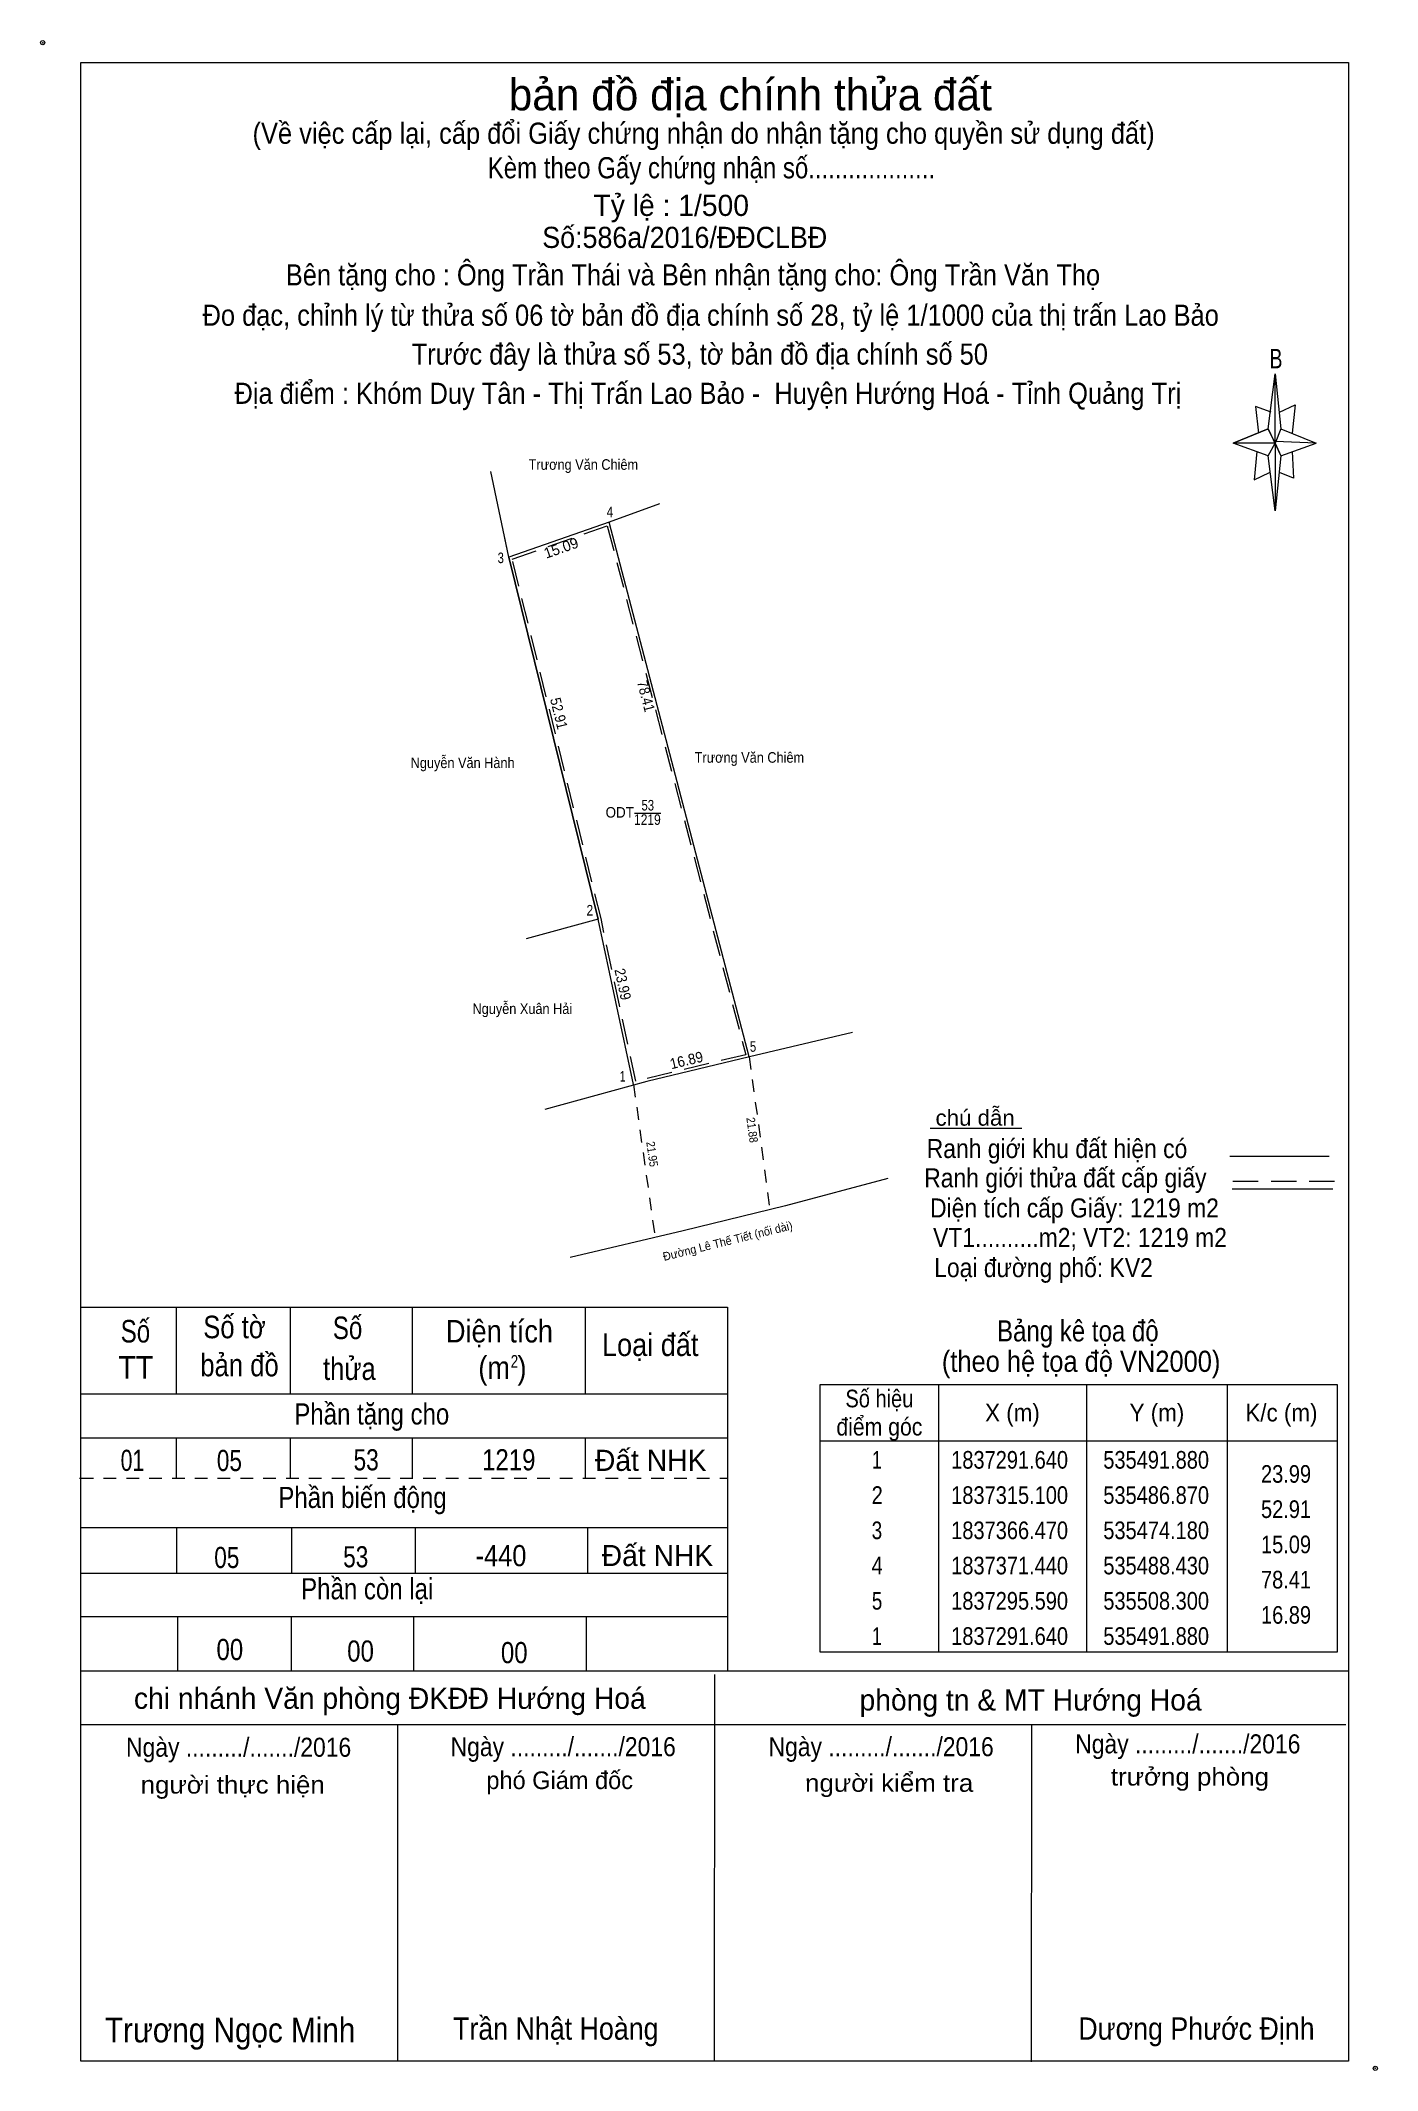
# Model space of a CAD drawing. Header units: metres. Extents: x 534429 to 535597, y 1837141 to 1837447.
# Drawn here: x 535407.7 to 535597.5, y 1837151.8 to 1837439.8 of the extents above; entities that cross this region are included whole.
import ezdxf
from ezdxf.enums import TextEntityAlignment as Align

# ---------------------------------------------------------------- set-up
doc = ezdxf.new("R2010")
doc.units = ezdxf.units.M
doc.header["$LTSCALE"] = 1.2
doc.header["$PDMODE"] = 32
doc.header["$PDSIZE"] = 0.6
doc.linetypes.add('MEDIUM_DASHED', pattern=[4.5, 3, -1.5])
doc.linetypes.add('SHORT_DASHED', pattern=[2.7, 1.5, -1.2])
for name, color, linetype, lineweight in [('1', 7, 'MEDIUM_DASHED', 13), ('10', 7, 'Continuous', 13), ('12', 7, 'Continuous', 13), ('17', 7, 'Continuous', 13), ('36', 7, 'Continuous', 13), ('5', 7, 'Continuous', 13), ('6', 7, 'Continuous', 13), ('63', 7, 'Continuous', 13)]:
    doc.layers.add(name, color=color, linetype=linetype, lineweight=lineweight)

msp = doc.modelspace()

# ---------------------------------------------------------------- texts
at = {"layer": '1', "width": 0.85}
msp.add_text('1219', height=1.5, dxfattribs=at).set_placement((535493.845, 1837328.49), align=Align.CENTER)
at = {"layer": '12', "width": 0.9}
for s, p in [('Trương Văn Chiêm', (535484.755, 1837378.87)), ('Trương Văn Chiêm', (535508.325, 1837337.31)), ('Nguyễn Xuân Hải', (535476.09, 1837301.66))]:
    msp.add_text(s, height=1.5, dxfattribs=at).set_placement(p, align=Align.CENTER)
at = {"layer": '17'}
for s, height, width, p in [('Số', 3.2, 0.8, (535421.155, 1837255.05)), ('Số tờ', 3.2, 0.85, (535435.215, 1837255.65)), ('Số', 3.2, 0.8, (535451.275, 1837255.53)), ('Diện tích', 3.2, 0.9, (535472.84, 1837255.05)), ('Loại đất', 3.2, 0.9, (535494.245, 1837253.13)), ('TT', 3.2, 0.95, (535421.215, 1837249.93)), ('bản đồ', 3.2, 0.85, (535435.935, 1837250.25)), ('thửa', 3.2, 0.85, (535451.535, 1837249.73)), ('(m )', 3.2, 0.9, (535473.26, 1837249.89)), ('2', 1.77, 0.8, (535474.97, 1837251.49)), ('Phần tặng cho', 3, 0.85, (535454.715, 1837243.41)), ('01', 3, 0.75, (535420.73, 1837236.83)), ('05', 3, 0.8, (535434.5, 1837236.81)), ('53', 3, 0.8, (535453.915, 1837236.91)), ('1219', 3, 0.85, (535474.16, 1837236.91)), ('Phần biến động', 3, 0.85, (535453.395, 1837231.57)), ('05', 3, 0.8, (535434.13, 1837223.05)), ('53', 3, 0.8, (535452.435, 1837223.15)), ('-440', 3, 0.9, (535473.055, 1837223.31)), ('Phần còn lại', 3, 0.85, (535454.065, 1837218.61)), ('00', 3, 0.85, (535434.56, 1837209.99)), ('00', 3, 0.85, (535453.12, 1837209.77)), ('00', 3, 0.85, (535474.94, 1837209.55))]:
    msp.add_text(s, height=height, dxfattribs=dict(at, width=width)).set_placement(p, align=Align.CENTER)
for p in [(535494.31, 1837236.83), (535495.27, 1837223.33)]:
    msp.add_text('Đất NHK', height=3, dxfattribs=at).set_placement(p, align=Align.CENTER)
at = {"layer": '36'}
for s, width, p in [('Nguyễn Văn Hành', 0.9, (535474.99, 1837336.55)), ('ODT', 0.95, (535491.93, 1837329.52)), ('53', 0.8, (535494.79, 1837330.53))]:
    msp.add_text(s, height=1.5, dxfattribs=dict(at, width=width)).set_placement(p, align=Align.RIGHT)
for s, rotation, width, p in [('21.88', 277.671, 0.9, (535508.372, 1837283.33)), ('21.95', 277.986, 0.9, (535494.181, 1837279.907)), ('Đường Lê Thế Tiết (nối dài)', 13.814, 0.95, (535514.553, 1837271.129))]:
    msp.add_text(s, height=1.2, rotation=rotation, dxfattribs=dict(at, width=width)).set_placement(p, align=Align.RIGHT)
at = {"layer": '5'}
for s, height, p in [('bản đồ địa chính thửa đất', 4.5, (535508.455, 1837429.87)), ('Tỷ lệ : 1/500', 3, (535497.23, 1837414.89))]:
    msp.add_text(s, height=height, dxfattribs=at).set_placement(p, align=Align.CENTER)
for s, height, width, p in [('(Về việc cấp lại, cấp đổi Giấy chứng nhận do nhận tặng cho quyền sử dụng đất)', 3, 0.9, (535501.825, 1837425.13)), ('Kèm theo Gấy chứng nhận số...................', 3, 0.85, (535502.93, 1837420.23)), ('Số:586a/2016/ĐĐCLBĐ', 3, 0.95, (535499.145, 1837410.35)), ('Bên tặng cho : Ông Trần Thái và Bên nhận tặng cho: Ông Trần Văn Thọ', 3, 0.9, (535500.315, 1837405.03)), ('Đo đạc, chỉnh lý từ thửa số 06 tờ bản đồ địa chính số 28, tỷ lệ 1/1000 của thị trấn Lao Bảo', 3, 0.9, (535502.83, 1837399.31)), ('Trước đây là thửa số 53, tờ bản đồ địa chính số 50', 3, 0.9, (535501.28, 1837393.79)), ('B', 2.755, 0.75, (535583.09, 1837393.27)), ('Địa điểm : Khóm Duy Tân - Thị Trấn Lao Bảo -  Huyện Hướng Hoá - Tỉnh Quảng Trị ', 3, 0.9, (535502.93, 1837388.23))]:
    msp.add_text(s, height=height, dxfattribs=dict(at, width=width)).set_placement(p, align=Align.CENTER)
at = {"layer": '6'}
for s, height, width, p in [('chú dẫn', 2.25, 1.05, (535540.37, 1837285.81)), ('Ranh giới khu đất hiện có ', 2.7, 0.9, (535552.45, 1837281.22)), ('Ranh giới thửa đất cấp giấy', 2.7, 0.9, (535553.185, 1837277.06)), ('Diện tích cấp Giấy: 1219 m2', 2.7, 0.9, (535554.48, 1837272.79)), ('VT1..........m2; VT2: 1219 m2', 2.7, 0.9, (535555.265, 1837268.6)), ('Loại đường phố: KV2', 2.7, 0.9, (535550.085, 1837264.32)), ('Bảng kê tọa độ ', 3, 0.85, (535555.43, 1837255.2)), ('(theo hệ tọa độ VN2000)', 3, 0.9, (535555.42, 1837250.88)), ('Ngày ........./......./2016', 2.7, 0.9, (535435.81, 1837196.27)), ('Ngày ........./......./2016', 2.7, 0.9, (535481.89, 1837196.35)), ('Ngày ........./......./2016', 2.7, 0.9, (535527.03, 1837196.35)), ('Ngày ........./......./2016', 2.7, 0.9, (535570.57, 1837196.75)), ('người thực hiện', 2.5, 1.1, (535434.97, 1837191.05)), ('người kiểm tra', 2.5, 1.1, (535528.165, 1837191.3)), (' trưởng phòng', 2.5, 1.1, (535570.36, 1837192.19)), ('Trương Ngọc Minh', 3.5, 0.9, (535434.605, 1837155.75)), ('Trần Nhật Hoàng', 3.16, 0.9, (535480.84, 1837156.13)), ('Dương Phước Định', 3.16, 0.9, (535571.795, 1837156.13))]:
    msp.add_text(s, height=height, dxfattribs=dict(at, width=width)).set_placement(p, align=Align.CENTER)
for s, height, p in [('chi nhánh Văn phòng ĐKĐĐ Hướng Hoá', 3, (535457.275, 1837203.07)), ('phòng tn & MT Hướng Hoá', 3, (535548.25, 1837202.83)), ('phó Giám đốc', 2.5, (535481.39, 1837191.69))]:
    msp.add_text(s, height=height, dxfattribs=at).set_placement(p, align=Align.CENTER)
at = {"layer": '63'}
for s, height, width, p in [(' 4', 1.5, 0.85, (535489, 1837372.15)), (' 3', 1.5, 0.8, (535473.47, 1837365.63)), (' 2', 1.5, 0.85, (535486.15, 1837315.63)), (' 5', 1.5, 0.8, (535509.29, 1837296.3)), (' 1', 1.5, 0.75, (535490.75, 1837292.06)), ('23.99', 2.5, 0.85, (535588.07, 1837235.15)), ('52.91', 2.5, 0.85, (535588.07, 1837230.15)), ('15.09', 2.5, 0.85, (535588.07, 1837225.15)), ('78.41', 2.5, 0.85, (535588.07, 1837220.15)), ('16.89', 2.5, 0.85, (535588.07, 1837215.15))]:
    msp.add_text(s, height=height, dxfattribs=dict(at, width=width)).set_placement(p, align=Align.RIGHT)
msp.add_text('15.09', height=1.5, rotation=19.227, dxfattribs=at).set_placement((535481.838, 1837367.081), align=Align.CENTER)
for s, rotation, width, p in [('78.41', 284.68, 0.9, (535492.92, 1837346.575)), ('52.91', 283.876, 0.9, (535480.556, 1837344.13)), ('23.99', 282.055, 0.9, (535489.627, 1837305.732)), ('16.89', 13.526, 0.95, (535499.565, 1837294.37))]:
    msp.add_text(s, height=1.5, rotation=rotation, dxfattribs=dict(at, width=width)).set_placement(p, align=Align.CENTER)
for s, width, p in [('Số hiệu', 0.85, (535526.78, 1837245.85)), ('điểm góc', 0.9, (535526.78, 1837241.85)), ('X (m)', 0.95, (535545.67, 1837243.85)), ('Y (m)', 0.95, (535566.185, 1837243.85)), ('K/c (m)', 0.95, (535583.86, 1837243.85)), (' 1', 0.75, (535526.065, 1837237.15)), ('1837291.640', 0.85, (535545.27, 1837237.15)), ('535491.880', 0.85, (535566.075, 1837237.15)), (' 2', 0.85, (535526.08, 1837232.15)), ('1837315.100', 0.85, (535545.27, 1837232.15)), ('535486.870', 0.85, (535566.075, 1837232.15)), (' 3', 0.8, (535526.06, 1837227.15)), ('1837366.470', 0.85, (535545.27, 1837227.15)), ('535474.180', 0.85, (535566.075, 1837227.15)), (' 4', 0.85, (535526.065, 1837222.15)), ('1837371.440', 0.85, (535545.27, 1837222.15)), ('535488.430', 0.85, (535566.075, 1837222.15)), (' 5', 0.8, (535526.08, 1837217.15)), ('1837295.590', 0.85, (535545.27, 1837217.15)), ('535508.300', 0.85, (535566.075, 1837217.15)), (' 1', 0.75, (535526.065, 1837212.15)), ('1837291.640', 0.85, (535545.27, 1837212.15)), ('535491.880', 0.85, (535566.075, 1837212.15))]:
    msp.add_text(s, height=2.5, dxfattribs=dict(at, width=width)).set_placement(p, align=Align.CENTER)

# ---------------------------------------------------------------- linework, layer by layer
at = {"layer": '1'}
msp.add_lwpolyline([(535492.19, 1837292.12), (535487.26, 1837315.19), (535474.66, 1837366.21), (535488.15, 1837370.92), (535507.81, 1837295.88)], close=True, dxfattribs=at)
at = {"layer": '10'}
for p, q in [((535474.18, 1837366.47), (535471.63, 1837378.61)), ((535495.56, 1837374.05), (535488.43, 1837371.43)), ((535488.43, 1837371.43), (535474.18, 1837366.47)), ((535488.43, 1837371.44), (535488.43, 1837371.43)), ((535508.3, 1837295.59), (535488.43, 1837371.44)), ((535474.18, 1837366.47), (535473.51, 1837369.66)), ((535474.18, 1837366.47), (535486.87, 1837315.1)), ((535486.87, 1837315.1), (535476.62, 1837312.3)), ((535491.88, 1837291.64), (535486.87, 1837315.1))]:
    msp.add_line(p, q, dxfattribs=at)
at = {"layer": '12'}
msp.add_line((535486.87, 1837315.1), (535474.18, 1837366.47), dxfattribs=at)
at = {"layer": '17'}
for p, q in [((535533.97, 1837285.47), (535547, 1837285.47)), ((535413.39, 1837260.05), (535505.23, 1837260.05)), ((535426.95, 1837260.05), (535426.95, 1837247.77)), ((535443.11, 1837260.05), (535443.11, 1837247.77)), ((535460.47, 1837260.05), (535460.47, 1837247.77)), ((535484.99, 1837260.05), (535484.99, 1837247.77)), ((535505.23, 1837260.05), (535505.23, 1837208.47)), ((535413.39, 1837247.77), (535505.23, 1837247.77)), ((535413.51, 1837241.53), (535505.23, 1837241.53)), ((535426.95, 1837241.53), (535426.95, 1837235.81)), ((535443.11, 1837241.53), (535443.11, 1837235.81)), ((535460.47, 1837241.53), (535460.47, 1837235.81)), ((535484.99, 1837241.53), (535484.99, 1837235.81)), ((535426.97, 1837228.81), (535426.97, 1837222.33)), ((535443.33, 1837228.81), (535443.33, 1837222.33)), ((535460.85, 1837228.81), (535460.85, 1837222.33)), ((535485.33, 1837228.81), (535485.33, 1837222.33)), ((535413.39, 1837216.17), (535505.23, 1837216.17)), ((535427.13, 1837216.17), (535427.13, 1837208.47)), ((535443.29, 1837216.17), (535443.29, 1837208.47)), ((535460.65, 1837216.17), (535460.65, 1837208.47)), ((535485.17, 1837216.17), (535485.17, 1837208.47))]:
    msp.add_line(p, q, dxfattribs=at)
at = {"layer": '17', "linetype": 'SHORT_DASHED'}
msp.add_lwpolyline([(535413.23, 1837235.81), (535413.39, 1837235.81), (535505.23, 1837235.81)], dxfattribs=at)
at = {"layer": '17'}
for points in [[(535413.29, 1837228.81), (535413.39, 1837228.81), (535505.23, 1837228.81)], [(535413.29, 1837222.33), (535413.39, 1837222.33), (535505.23, 1837222.33)], [(535503.39, 1837153.01), (535503.39, 1837153.07), (535503.43, 1837207.95)], [(535458.39, 1837153.05), (535458.39, 1837153.07), (535458.43, 1837200.87)], [(535548.39, 1837152.97), (535548.39, 1837153.07), (535548.43, 1837200.87)]]:
    msp.add_lwpolyline(points, dxfattribs=at)
at = {"layer": '36'}
msp.add_line((535491.99, 1837330.15), (535495.75, 1837330.15), dxfattribs=at)
at = {"layer": '36', "linetype": 'SHORT_DASHED'}
for p, q in [((535508.3, 1837295.59), (535511.22, 1837273.91)), ((535491.88, 1837291.64), (535494.93, 1837269.9))]:
    msp.add_line(p, q, dxfattribs=at)
at = {"layer": '36'}
for points in [[(535522.96, 1837299.01), (535508.35, 1837295.6), (535493.76, 1837292.09), (535479.29, 1837288.12)], [(535527.97, 1837278.32), (535513.47, 1837274.46), (535498.91, 1837270.88), (535482.86, 1837267.09)]]:
    msp.add_lwpolyline(points, dxfattribs=at)
at = {"layer": '5'}
for p, q in [((535413.39, 1837153.07), (535413.39, 1837436.67)), ((535581.99, 1837384.67), (535582.99, 1837392.47)), ((535581.99, 1837380.87), (535576.99, 1837382.67)), ((535583.79, 1837384.67), (535588.79, 1837382.67)), ((535583.79, 1837380.87), (535582.99, 1837373.07)), ((535585.39, 1837381.47), (535585.59, 1837377.67)), ((535585.59, 1837377.67), (535583.59, 1837378.47))]:
    msp.add_line(p, q, dxfattribs=at)
for points in [[(535413.39, 1837436.67), (535593.39, 1837436.67), (535593.39, 1837153.07)], [(535582.39, 1837387.07), (535580.19, 1837387.87), (535580.59, 1837384.07)], [(535583.59, 1837387.07), (535585.79, 1837388.07), (535585.39, 1837384.07)], [(535582.99, 1837382.67), (535581.99, 1837384.67), (535576.99, 1837382.67)], [(535582.99, 1837382.67), (535583.79, 1837380.87), (535588.79, 1837382.67)], [(535580.39, 1837381.47), (535579.99, 1837377.47), (535582.19, 1837378.47)]]:
    msp.add_lwpolyline(points, dxfattribs=at)
for points in [[(535582.99, 1837392.47), (535583.79, 1837384.67), (535582.99, 1837382.67)], [(535582.99, 1837382.67), (535576.99, 1837382.67), (535581.99, 1837384.67), (535583.79, 1837380.87), (535588.79, 1837382.67), (535582.99, 1837382.87)], [(535582.99, 1837382.67), (535582.99, 1837373.07), (535581.99, 1837380.87)]]:
    msp.add_lwpolyline(points, close=True, dxfattribs=at)
msp.add_point((535407.99, 1837439.47), dxfattribs=at)
at = {"layer": '6'}
for p, q in [((535576.52, 1837281.51), (535590.66, 1837281.51)), ((535576.89, 1837276.83), (535591.15, 1837276.83)), ((535413.39, 1837208.47), (535593.39, 1837208.47)), ((535413.39, 1837200.87), (535592.99, 1837200.87)), ((535593.39, 1837153.07), (535413.39, 1837153.07))]:
    msp.add_line(p, q, dxfattribs=at)
at = {"layer": '6', "linetype": 'MEDIUM_DASHED'}
msp.add_line((535576.98, 1837277.94), (535591.47, 1837277.94), dxfattribs=at)
at = {"layer": '6'}
msp.add_point((535597.19, 1837152.07), dxfattribs=at)
at = {"layer": '63'}
for p, q in [((535535.17, 1837249.09), (535535.17, 1837211.09)), ((535556.17, 1837249.09), (535556.17, 1837211.09)), ((535576.17, 1837249.09), (535576.17, 1837211.09)), ((535518.37, 1837241.09), (535591.77, 1837241.09))]:
    msp.add_line(p, q, dxfattribs=at)
msp.add_lwpolyline([(535518.37, 1837249.09), (535591.77, 1837249.09), (535591.77, 1837211.09), (535518.37, 1837211.09)], close=True, dxfattribs=at)

msp.set_redraw_order([(e.dxf.handle, doc.entitydb.next_handle()) for e in msp.query("TEXT MTEXT ATTDEF DIMENSION ARC_DIMENSION")])  # texts and dimensions are drawn at this point

doc.saveas('drawing.dxf')
